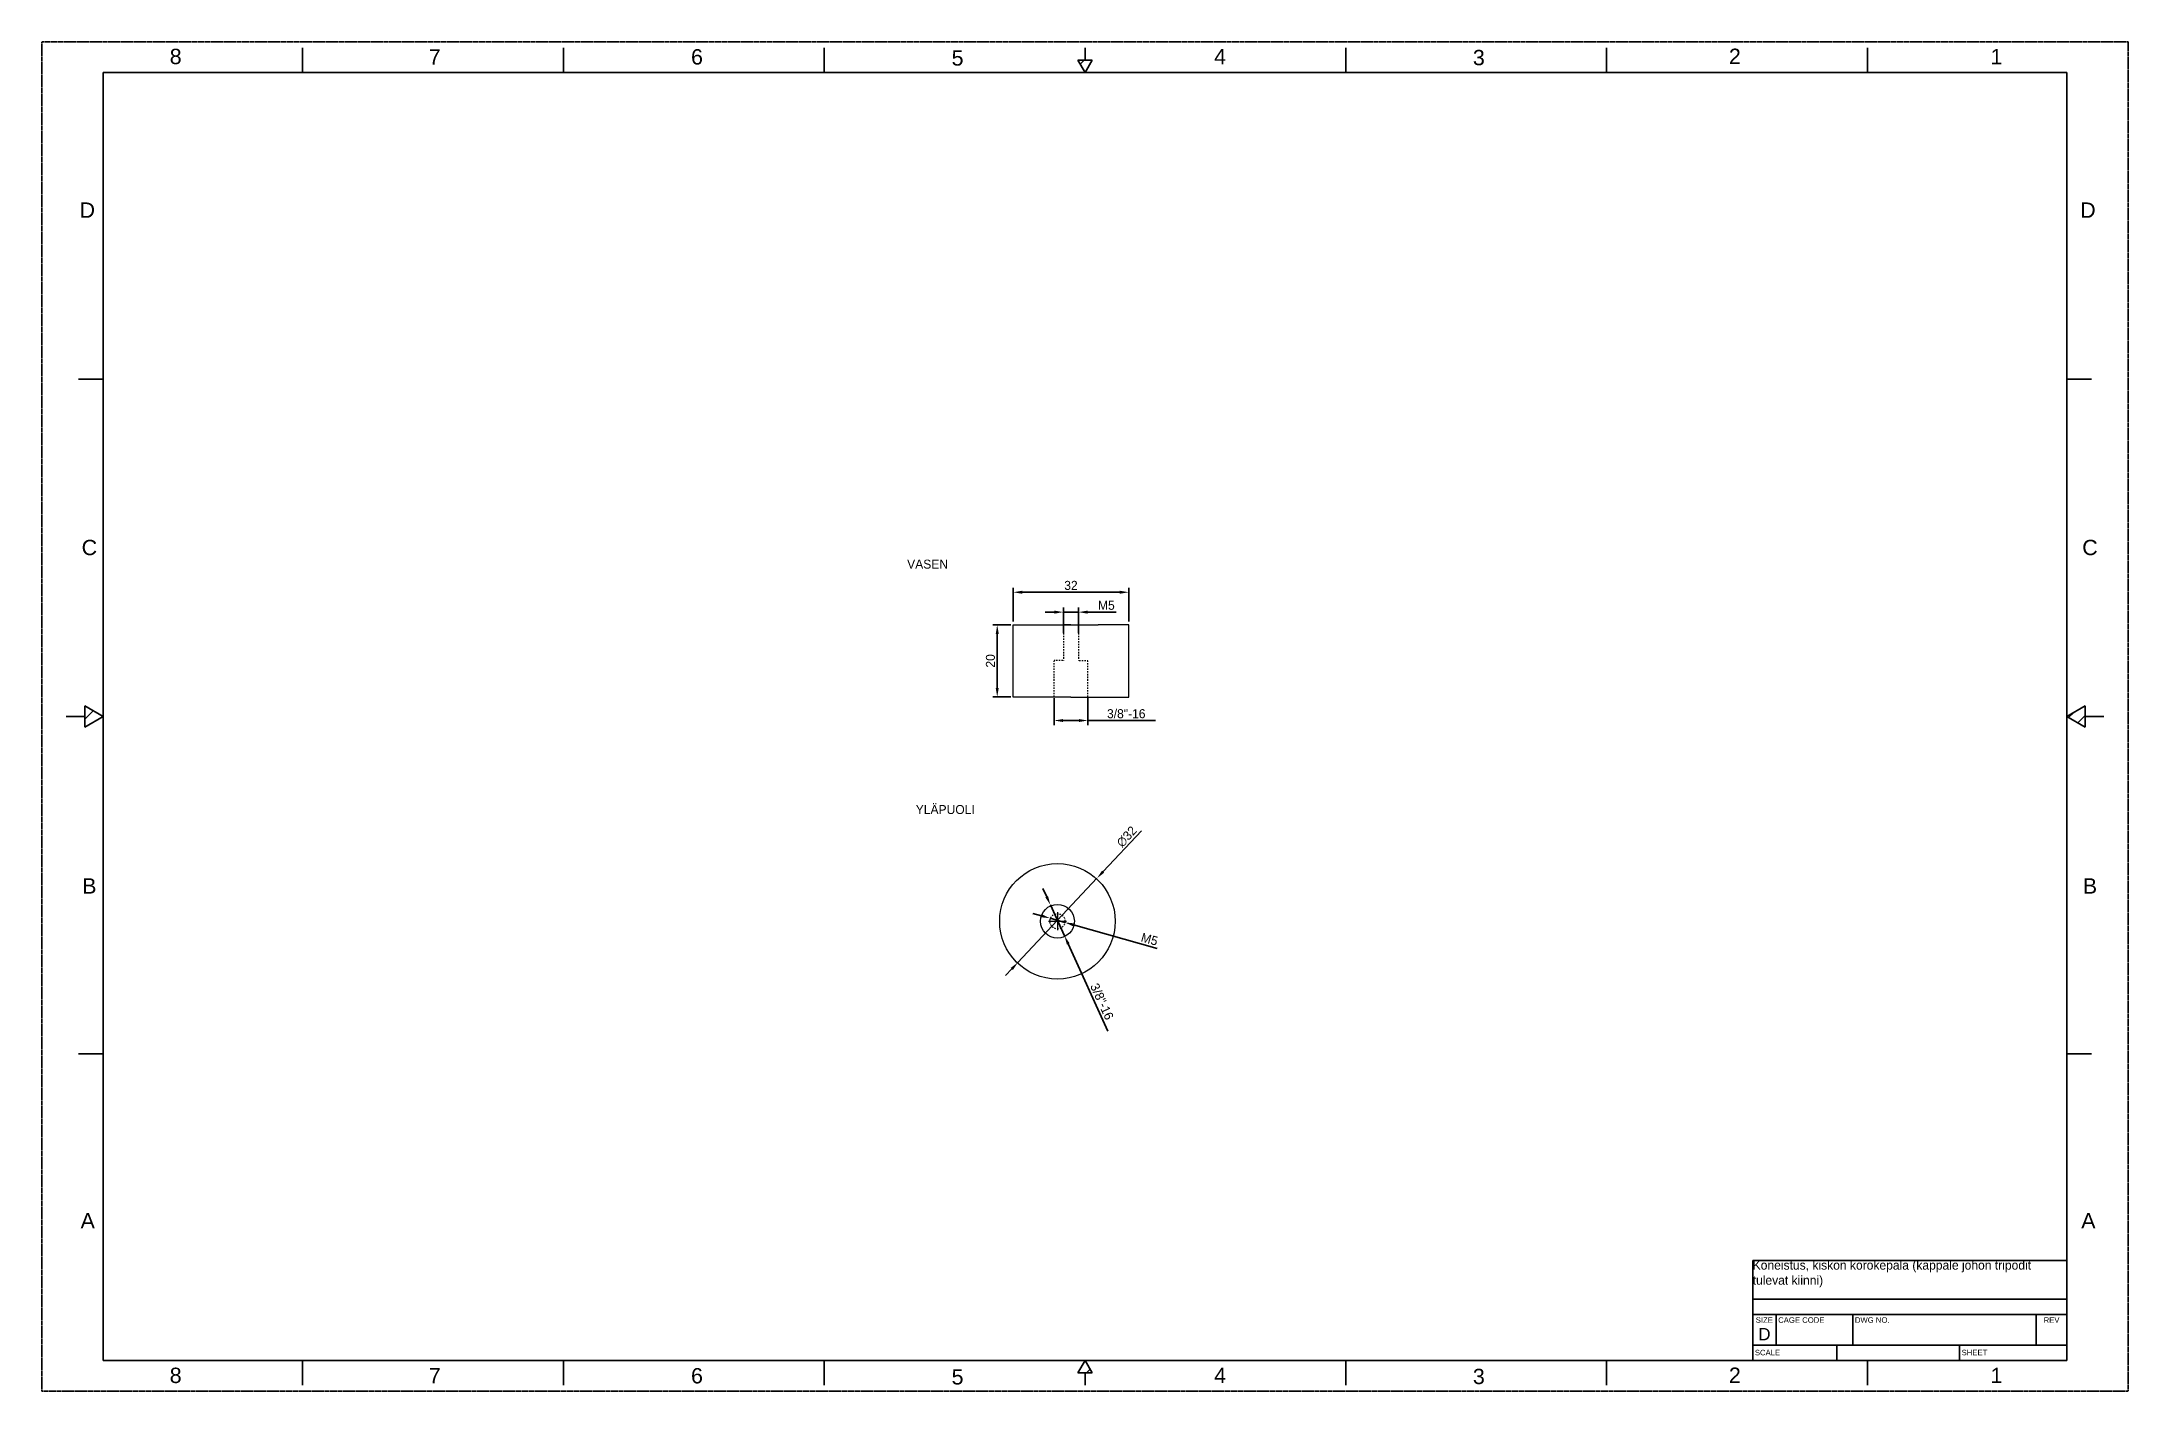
# Model space of a CAD drawing. Header units: millimetres. Extents: x -784753 to 2894, y -738 to 77802.
# Drawn here: x 2313 to 2891, y -19 to 355 of the extents above; entities that cross this region are included whole.
import ezdxf
from ezdxf.enums import TextEntityAlignment as Align

# ---------------------------------------------------------------- set-up
doc = ezdxf.new("R2010")
doc.units = ezdxf.units.MM
doc.linetypes.add('HIDDEN2', pattern=[0.1875, 0.125, -0.0625])
doc.linetypes.add('phl_center', pattern=[0.75, 0.4, -0.35])
doc.layers.add('DEFAULT', color=7, linetype='Continuous')
doc.layers.add('projection', color=7, linetype='Continuous')
doc.layers.add('Dimension (ANSI)', color=51, linetype='Continuous', lineweight=9)
doc.layers.add('Hatch (ANSI)', color=9, linetype='Continuous', lineweight=9)
doc.styles.add('ARIAL_TTF', font='arial.ttf')
doc.dimstyles.new('ISO-25', dxfattribs={"dimtxt": 2.5, "dimasz": 2.5, "dimexe": 1.25, "dimexo": 0.625, "dimtad": 1, "dimtxsty": 'Standard', "dimcen": 2.5, "dimadec": 0, "dimazin": 0, "dimtfac": 1, "dimtmove": 0, "dimatfit": 3, "dimfxl": 0, "dimarcsym": 0})

msp = doc.modelspace()

# ---------------------------------------------------------------- texts
at = {"lineweight": 0, "char_height": 2.5, "attachment_point": 1}
for s, insert, width in [('VASEN', (2552.311, 211.322), 30.3076), ('YLÄPUOLI', (2554.698, 143.309), 21.95511), ('Koneistus, kiskon korokepala (kappale johon tripodit tulevat kiinni)', (2786.571, 17.034), 87.0499)]:
    msp.add_mtext(s, dxfattribs=dict(at, insert=insert, width=width))

# ---------------------------------------------------------------- blocks, each defined once
blk = doc.blocks.new('paaty-korokepala-left')
at = {"lineweight": 0}
for p, q in [((1234.7, 120.98), (1234.7, 140.98)), ((1234.7, 140.98), (1240.7, 140.98)), ((1240.7, 140.98), (1243.2, 140.98)), ((1243.2, 140.98), (1258.2, 140.98)), ((1248.45, 140.98), (1252.95, 140.98)), ((1250.7, 140.98), (1248.6, 140.98)), ((1250.7, 140.98), (1252.8, 140.98)), ((1260.7, 140.98), (1258.2, 140.98)), ((1266.7, 140.98), (1260.7, 140.98)), ((1266.7, 120.98), (1266.7, 140.98)), ((1250.7, 120.98), (1234.7, 120.98)), ((1243.2, 120.98), (1240.7, 120.98)), ((1250.7, 120.98), (1266.7, 120.98)), ((1258.2, 120.98), (1260.7, 120.98))]:
    blk.add_line(p, q, dxfattribs=at)
at = {"linetype": 'phl_center', "lineweight": 0}
for p, q in [((1248.6, 140.98), (1248.6, 131.06)), ((1252.8, 140.98), (1252.8, 131.06)), ((1248.45, 131.06), (1246.02, 131.06)), ((1246.02, 120.98), (1246.02, 130.98)), ((1252.95, 131.06), (1255.39, 131.06)), ((1255.39, 120.98), (1255.39, 130.98)), ((1250.7, 120.98), (1246.02, 120.98))]:
    blk.add_line(p, q, dxfattribs=at)
blk = doc.blocks.new('*D366')
at = {"layer": 'Defpoints', "color": 0, "lineweight": -3}
for p in [(2613.7, 202.28), (2581.7, 193.51), (2613.7, 193.51)]:
    blk.add_point(p, dxfattribs=at)
at = {"layer": 'Dimension (ANSI)', "color": 0, "lineweight": -2}
for p, q in [((2581.7, 194.14), (2581.7, 203.53)), ((2613.7, 194.14), (2613.7, 203.53)), ((2584.2, 202.28), (2611.2, 202.28))]:
    blk.add_line(p, q, dxfattribs=at)
for points in [[(2584.2, 201.86), (2584.2, 202.7), (2581.7, 202.28)], [(2611.2, 202.7), (2611.2, 201.86), (2613.7, 202.28)]]:
    blk.add_solid(points, dxfattribs=at)
at = {"layer": 'Dimension (ANSI)', "color": 0, "lineweight": -2, "insert": (2597.7, 204.16), "char_height": 2.5, "attachment_point": 5}
blk.add_mtext('32', dxfattribs=at)
blk = doc.blocks.new('*D367')
at = {"layer": 'Defpoints', "color": 0, "lineweight": -3}
for p in [(2581.7, 193.25), (2577.27, 173.25), (2581.7, 173.25)]:
    blk.add_point(p, dxfattribs=at)
at = {"layer": 'Dimension (ANSI)', "color": 0, "lineweight": -2}
for p, q in [((2581.08, 193.25), (2576.02, 193.25)), ((2577.27, 190.75), (2577.27, 175.75)), ((2581.08, 173.25), (2576.02, 173.25))]:
    blk.add_line(p, q, dxfattribs=at)
for points in [[(2576.86, 190.75), (2577.69, 190.75), (2577.27, 193.25)], [(2577.69, 175.75), (2576.86, 175.75), (2577.27, 173.25)]]:
    blk.add_solid(points, dxfattribs=at)
at = {"layer": 'Dimension (ANSI)', "color": 0, "lineweight": -2, "insert": (2575.4, 183.25), "char_height": 2.5, "attachment_point": 5, "rotation": 90}
blk.add_mtext('20', dxfattribs=at)
blk = doc.blocks.new('*D368')
at = {"layer": 'Defpoints', "color": 0, "lineweight": -3}
for p in [(2593.02, 173.51), (2602.39, 173.51), (2602.39, 166.73)]:
    blk.add_point(p, dxfattribs=at)
at = {"layer": 'Dimension (ANSI)', "color": 0, "lineweight": -2}
for p, q in [((2593.02, 172.89), (2593.02, 165.48)), ((2602.39, 172.89), (2602.39, 165.48)), ((2595.52, 166.73), (2599.89, 166.73)), ((2602.39, 166.73), (2604.89, 166.73)), ((2604.89, 166.73), (2621.14, 166.73))]:
    blk.add_line(p, q, dxfattribs=at)
for points in [[(2595.52, 166.31), (2595.52, 167.14), (2593.02, 166.73)], [(2599.89, 167.14), (2599.89, 166.31), (2602.39, 166.73)]]:
    blk.add_solid(points, dxfattribs=at)
at = {"layer": 'Dimension (ANSI)', "color": 0, "lineweight": -2, "insert": (2613.02, 168.6), "char_height": 2.5, "attachment_point": 5}
blk.add_mtext('3/8"-16', dxfattribs=at)
blk = doc.blocks.new('KISKO-KOROKEPALA-BOTTOM')
at = {"lineweight": 0}
for radius in [16, 4.68]:
    blk.add_circle((1508.81, 148.07), radius, dxfattribs=at)
at = {"linetype": 'phl_center', "lineweight": 0}
blk.add_circle((1508.81, 148.07), 2.1, dxfattribs=at)
at = {"layer": 'Hatch (ANSI)', "color": 0, "lineweight": 0}
for p, q in [((1508.81, 150.57), (1508.81, 145.57)), ((1506.31, 148.07), (1511.31, 148.07))]:
    blk.add_line(p, q, dxfattribs=at)
blk = doc.blocks.new('*D370')
at = {"layer": 'Defpoints', "color": 0, "lineweight": -3}
for p in [(2592.01, 115.62), (2595.9, 107.09)]:
    blk.add_point(p, dxfattribs=at)
at = {"layer": 'Dimension (ANSI)', "color": 0, "lineweight": -2}
for p, q in [((2590.98, 117.89), (2589.94, 120.17)), ((2592.01, 115.62), (2595.9, 107.09)), ((2596.94, 104.82), (2607.95, 80.67))]:
    blk.add_line(p, q, dxfattribs=at)
for points in [[(2591.35, 118.06), (2590.6, 117.72), (2592.01, 115.62)], [(2596.56, 104.64), (2597.32, 104.99), (2595.9, 107.09)]]:
    blk.add_solid(points, dxfattribs=at)
at = {"layer": 'Dimension (ANSI)', "color": 0, "lineweight": -2, "insert": (2606.28, 88.84), "char_height": 2.5, "attachment_point": 5, "rotation": 294.51485}
blk.add_mtext('3/8"-16', dxfattribs=at)
blk = doc.blocks.new('*D372')
at = {"layer": 'Defpoints', "color": 0, "lineweight": -3}
for p in [(2604.91, 123.02), (2583.01, 99.69)]:
    blk.add_point(p, dxfattribs=at)
at = {"layer": 'Dimension (ANSI)', "color": 0, "lineweight": -2}
for p, q in [((2606.62, 124.84), (2617.21, 136.14)), ((2583.01, 99.69), (2604.91, 123.02)), ((2581.3, 97.86), (2579.59, 96.04))]:
    blk.add_line(p, q, dxfattribs=at)
for points in [[(2606.92, 124.56), (2606.31, 125.13), (2604.91, 123.02)], [(2580.99, 98.15), (2581.6, 97.58), (2583.01, 99.69)]]:
    blk.add_solid(points, dxfattribs=at)
at = {"layer": 'Dimension (ANSI)', "color": 0, "lineweight": -2, "insert": (2613.14, 134.54), "char_height": 2.5, "attachment_point": 5, "rotation": 46.82094}
blk.add_mtext('∅32', dxfattribs=at)
blk = doc.blocks.new('*D373')
at = {"layer": 'Defpoints', "color": 0, "lineweight": -3}
for p in [(2591.94, 111.92), (2595.98, 110.78)]:
    blk.add_point(p, dxfattribs=at)
at = {"layer": 'Dimension (ANSI)', "color": 0, "lineweight": -2}
for p, q in [((2589.53, 112.6), (2587.12, 113.28)), ((2591.94, 111.92), (2595.98, 110.78)), ((2598.38, 110.1), (2621.56, 103.56))]:
    blk.add_line(p, q, dxfattribs=at)
for points in [[(2589.64, 113), (2589.42, 112.2), (2591.94, 111.92)], [(2598.27, 109.7), (2598.5, 110.51), (2595.98, 110.78)]]:
    blk.add_solid(points, dxfattribs=at)
at = {"layer": 'Dimension (ANSI)', "color": 0, "lineweight": -2, "insert": (2619.46, 106.1), "char_height": 2.5, "attachment_point": 5, "rotation": 344.23477}
blk.add_mtext('M5', dxfattribs=at)
blk = doc.blocks.new('*D374')
at = {"layer": 'Defpoints', "color": 0, "lineweight": -3}
for p in [(2599.8, 196.77), (2595.6, 190.34), (2599.8, 190.34)]:
    blk.add_point(p, dxfattribs=at)
at = {"layer": 'Dimension (ANSI)', "color": 0, "lineweight": -2}
for p, q in [((2593.1, 196.77), (2590.6, 196.77)), ((2595.6, 190.97), (2595.6, 198.02)), ((2595.6, 196.77), (2599.8, 196.77)), ((2599.8, 190.97), (2599.8, 198.02)), ((2602.3, 196.77), (2604.8, 196.77)), ((2604.8, 196.77), (2610.22, 196.77))]:
    blk.add_line(p, q, dxfattribs=at)
for points in [[(2593.1, 197.19), (2593.1, 196.35), (2595.6, 196.77)], [(2602.3, 196.35), (2602.3, 197.19), (2599.8, 196.77)]]:
    blk.add_solid(points, dxfattribs=at)
at = {"layer": 'Dimension (ANSI)', "color": 0, "lineweight": -2, "insert": (2607.51, 198.65), "char_height": 2.5, "attachment_point": 5}
blk.add_mtext('M5', dxfattribs=at)
blk = doc.blocks.new('*X387')
at = {"layer": 'DEFAULT', "color": 7, "linetype": 'Continuous'}
blk.add_line((17.025, 0.3), (17.082, 0.359), dxfattribs=at)
blk = doc.blocks.new('*X388')
at = {"layer": 'DEFAULT', "color": 7, "linetype": 'Continuous'}
for p, q in [((33.115, 11.066), (33.028, 10.984)), ((33.179, 10.897), (33.299, 11.019))]:
    blk.add_line(p, q, dxfattribs=at)
blk = doc.blocks.new('*X389')
at = {"layer": 'DEFAULT', "color": 7, "linetype": 'Continuous'}
for p, q in [((0.841, 11.092), (0.7, 10.955)), ((0.961, 10.979), (0.989, 11.006))]:
    blk.add_line(p, q, dxfattribs=at)
blk = doc.blocks.new('*X390')
at = {"layer": 'DEFAULT', "color": 7, "linetype": 'Continuous'}
blk.add_line((16.989, 21.699), (16.921, 21.636), dxfattribs=at)
blk = doc.blocks.new('SHEET-D')
at = {"layer": 'DEFAULT', "color": 7, "linetype": 'HIDDEN2'}
for p, q in [((2316.04, -43.12), (2316.04, -417.16)), ((2894.11, -43.12), (2316.04, -43.12)), ((2894.11, -417.16), (2894.11, -43.12)), ((2316.04, -417.16), (2894.11, -417.16))]:
    blk.add_line(p, q, dxfattribs=at)
at = {"layer": 'DEFAULT', "color": 7, "linetype": 'Continuous'}
for p, q in [((2388.3, -44.82), (2388.3, -51.62)), ((2460.56, -44.82), (2460.56, -51.62)), ((2532.82, -44.82), (2532.82, -51.62)), ((2605.08, -48.22), (2605.08, -44.82)), ((2677.34, -44.82), (2677.34, -51.62)), ((2749.59, -44.82), (2749.59, -51.62)), ((2821.85, -44.82), (2821.85, -51.62)), ((2877.11, -51.62), (2333.05, -51.62)), ((2333.05, -51.62), (2333.05, -408.66)), ((2607.04, -48.22), (2603.11, -48.22)), ((2605.08, -51.62), (2603.11, -48.22)), ((2605.08, -51.62), (2607.04, -48.22)), ((2877.11, -408.66), (2877.11, -51.62)), ((2333.05, -136.63), (2326.25, -136.63)), ((2877.11, -136.63), (2883.91, -136.63)), ((2327.95, -230.14), (2322.84, -230.14)), ((2333.05, -230.14), (2327.95, -227.19)), ((2327.95, -233.08), (2327.95, -227.19)), ((2333.05, -230.14), (2327.95, -233.08)), ((2877.11, -230.14), (2882.21, -227.19)), ((2877.11, -230.14), (2882.21, -233.08)), ((2882.21, -233.08), (2882.21, -227.19)), ((2882.21, -230.14), (2887.31, -230.14)), ((2333.05, -323.65), (2326.25, -323.65)), ((2877.11, -323.65), (2883.91, -323.65)), ((2790.06, -380.95), (2790.06, -408.66)), ((2877.11, -380.95), (2790.06, -380.95)), ((2877.11, -391.66), (2790.06, -391.66)), ((2877.11, -395.91), (2790.06, -395.91)), ((2796.52, -395.91), (2796.52, -404.41)), ((2817.77, -395.91), (2817.77, -404.41)), ((2868.61, -395.91), (2868.61, -404.41)), ((2877.11, -404.41), (2790.06, -404.41)), ((2813.35, -404.41), (2813.35, -408.66)), ((2847.35, -404.41), (2847.35, -408.66)), ((2333.05, -408.66), (2877.11, -408.66)), ((2388.3, -408.66), (2388.3, -415.46)), ((2460.56, -408.66), (2460.56, -415.46)), ((2532.82, -408.66), (2532.82, -415.46)), ((2605.08, -408.66), (2603.11, -412.06)), ((2605.08, -408.66), (2607.04, -412.06)), ((2677.34, -408.66), (2677.34, -415.46)), ((2749.59, -408.66), (2749.59, -415.46)), ((2821.85, -408.66), (2821.85, -415.46)), ((2607.04, -412.06), (2603.11, -412.06)), ((2605.08, -412.06), (2605.08, -415.46))]:
    blk.add_line(p, q, dxfattribs=at)
at = {"color": 0, "xscale": 17.00193276708238, "yscale": 17.00193276708238, "zscale": 17.00193276708238}
for name in ['*X390', '*X389', '*X388', '*X387']:
    blk.add_blockref(name, (2316.04, -417.16), dxfattribs=at).dxf.unprotected_set("ltscale", 0)
at = {"layer": 'DEFAULT', "color": 7, "linetype": 'Continuous', "style": 'ARIAL_TTF'}
for s, height, p in [('8', 4.25, (2351.5, -45.08)), ('7', 4.25, (2423.27, -45.19)), ('6', 4.25, (2495.93, -45.19)), ('5', 4.25, (2568.12, -45.49)), ('4', 4.25, (2640.85, -45.1)), ('3', 4.25, (2712.54, -45.38)), ('2', 4.25, (2783.47, -45.04)), ('1', 4.25, (2855.94, -45.11)), ('D', 4.25, (2326.52, -87.66)), ('D', 4.25, (2880.79, -87.66)), ('C', 4.25, (2327.1, -181.17)), ('C', 4.25, (2881.36, -181.17)), ('B', 4.25, (2327.25, -274.98)), ('B', 4.25, (2881.52, -274.98)), ('A', 4.25, (2326.81, -367.76)), ('A', 4.25, (2881.08, -367.76)), ('SIZE', 1.53, (2790.91, -396.65)), (' CAGE CODE', 1.53, (2796.52, -396.65)), (' DWG NO.', 1.53, (2817.77, -396.65)), ('REV', 1.53, (2870.66, -396.65)), ('D', 3.4, (2791.59, -399.62)), (' SCALE', 1.53, (2790.06, -405.66)), (' SHEET', 1.53, (2847.35, -405.66)), ('8', 4.25, (2351.5, -410.62)), ('7', 4.25, (2423.27, -410.73)), ('6', 4.25, (2495.93, -410.73)), ('5', 4.25, (2568.12, -411.03)), ('4', 4.25, (2640.85, -410.65)), ('3', 4.25, (2712.54, -410.92)), ('2', 4.25, (2783.47, -410.58)), ('1', 4.25, (2855.94, -410.65))]:
    blk.add_text(s, height=height, dxfattribs=at).set_placement(p, align=Align.TOP_LEFT)

# ---------------------------------------------------------------- dimensions: what is measured, and where the dimension line sits
at = {"layer": 'Dimension (ANSI)', "lineweight": 0}
dim = msp.add_linear_dim(base=(2613.702, 202.281), p1=(2581.702, 193.511), p2=(2613.702, 193.511), dimstyle='ISO-25', dxfattribs=at)
dim.commit()
dim.dimension.update_dxf_attribs({"geometry": '*D366', "text_midpoint": (2597.702, 204.156)})
for base, p1, p2, text, picture, middle in [((2599.802, 196.771), (2595.602, 190.342), (2599.802, 190.342), 'M5', '*D374', (2607.51, 198.646)), ((2602.392, 166.727), (2593.022, 173.511), (2602.392, 173.511), '3/8"-16', '*D368', (2613.017, 168.602))]:
    dim = msp.add_linear_dim(base=base, p1=p1, p2=p2, text=text, dimstyle='ISO-25', dxfattribs=at)
    dim.commit()
    dim.dimension.update_dxf_attribs({"geometry": picture, "text_midpoint": middle})
dim = msp.add_linear_dim(base=(2577.274, 173.248), p1=(2581.702, 193.248), p2=(2581.702, 173.248), angle=90, dimstyle='ISO-25', dxfattribs=at)
dim.commit()
dim.dimension.update_dxf_attribs({"geometry": '*D367', "text_midpoint": (2575.399, 183.248)})
dim = msp.add_diameter_dim_2p(p1=(2583.008, 99.686), p2=(2604.905, 123.021), dimstyle='ISO-25', dxfattribs=at)
dim.commit()
dim.dimension.update_dxf_attribs({"geometry": '*D372', "text_midpoint": (2614.506, 133.253), "dimtype": 163})
for p1, p2, text, picture, middle in [((2592.013, 115.617), (2595.901, 107.091), '3/8"-16', '*D370', (2604.577, 88.065)), ((2591.936, 111.925), (2595.978, 110.783), 'M5', '*D373', (2618.952, 104.298))]:
    dim = msp.add_diameter_dim_2p(p1=p1, p2=p2, text=text, dimstyle='ISO-25', dxfattribs=at)
    dim.commit()
    dim.dimension.update_dxf_attribs({"geometry": picture, "text_midpoint": middle, "dimtype": 163})

# ---------------------------------------------------------------- block references
at = {"lineweight": 0}
for name, p in [('paaty-korokepala-left', (1347.004, 52.263)), ('KISKO-KOROKEPALA-BOTTOM', (1085.145, -36.983))]:
    msp.add_blockref(name, p, dxfattribs=at)
at = {"layer": 'projection', "lineweight": 0}
msp.add_blockref('SHEET-D', (-3.487, 397.979), dxfattribs=at)

msp.set_redraw_order([(e.dxf.handle, doc.entitydb.next_handle()) for e in msp.query("TEXT MTEXT ATTDEF DIMENSION ARC_DIMENSION")])  # texts and dimensions are drawn at this point

doc.saveas('drawing.dxf')
